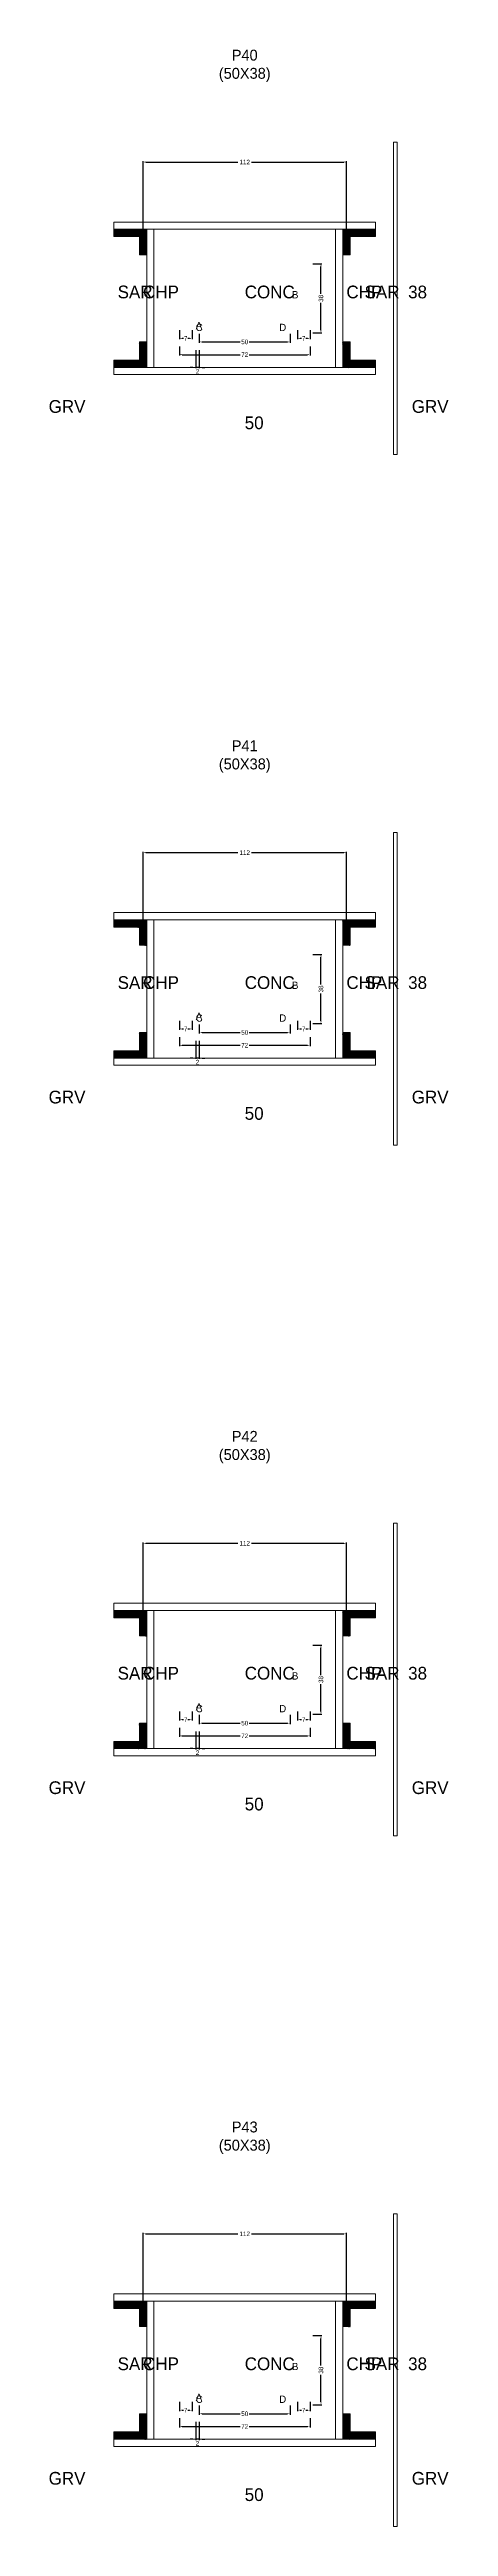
# Model space of a CAD drawing. Header units: centimetres. Extents: x -10500 to 4299, y -12546 to 295.
# Drawn here: x -108 to 112, y -7546 to -6183 of the extents above; entities that cross this region are included whole.
import ezdxf

# ---------------------------------------------------------------- set-up
doc = ezdxf.new("R2010")
doc.units = ezdxf.units.CM
for name, color, linetype in [('COTA', 241, 'Continuous'), ('Hachura', 251, 'Continuous'), ('NOMENCLATURA', 7, 'Continuous'), ('SARRAFO', 251, 'Continuous'), ('Texto Seção', 7, 'Continuous')]:
    doc.layers.add(name, color=color, linetype=linetype)
doc.dimstyles.new('cotax2', dxfattribs={"dimtxt": 2.5, "dimasz": 1.5, "dimexe": 0.5, "dimexo": 0.5, "dimgap": 0.5, "dimtad": 1, "dimcen": 2.5, "dimazin": 3, "dimtfac": 1, "dimtmove": 0, "dimatfit": 3})

msp = doc.modelspace()

# ---------------------------------------------------------------- texts
at = {"layer": 'NOMENCLATURA'}
for s, p in [('B', (26, -6320)), ('A', (-27, -6337)), ('C', (-27, -6338)), ('D', (19, -6338)), ('B', (26, -6700)), ('A', (-27, -6717)), ('C', (-27, -6718)), ('D', (19, -6718)), ('B', (26, -7080)), ('A', (-27, -7097)), ('C', (-27, -7098)), ('D', (19, -7098)), ('B', (26, -7460)), ('A', (-27, -7477)), ('C', (-27, -7478)), ('D', (19, -7478))]:
    msp.add_text(s, height=4, dxfattribs=at).set_placement(p)
at = {"layer": 'NOMENCLATURA', "char_height": 6, "attachment_point": 8}
for s, insert in [('P40\\P(50X38)', (0, -6201)), ('P41\\P(50X38)', (0, -6581)), ('P42\\P(50X38)', (0, -6961)), ('P43\\P(50X38)', (0, -7341))]:
    msp.add_mtext(s, dxfattribs=dict(at, insert=insert))
at = {"layer": 'Texto Seção'}
for s, p in [('SAR', (-70, -6320)), ('CHP', (-56, -6320)), ('CONC', (0, -6320)), ('CHP', (56, -6320)), ('SAR', (66, -6320)), ('38', (90, -6320)), ('GRV', (-108, -6383)), ('GRV', (92, -6383)), ('50', (0, -6392)), ('SAR', (-70, -6700)), ('CHP', (-56, -6700)), ('CONC', (0, -6700)), ('CHP', (56, -6700)), ('SAR', (66, -6700)), ('38', (90, -6700)), ('GRV', (-108, -6763)), ('GRV', (92, -6763)), ('50', (0, -6772)), ('SAR', (-70, -7080)), ('CHP', (-56, -7080)), ('CONC', (0, -7080)), ('CHP', (56, -7080)), ('SAR', (66, -7080)), ('38', (90, -7080)), ('GRV', (-108, -7143)), ('GRV', (92, -7143)), ('50', (0, -7152)), ('SAR', (-70, -7460)), ('CHP', (-56, -7460)), ('CONC', (0, -7460)), ('CHP', (56, -7460)), ('SAR', (66, -7460)), ('38', (90, -7460)), ('GRV', (-108, -7523)), ('GRV', (92, -7523)), ('50', (0, -7532))]:
    msp.add_text(s, height=7, dxfattribs=at).set_placement(p)

# ---------------------------------------------------------------- blocks, each defined once
blk = doc.blocks.new('_CLOSEDFILLED')
at = {"color": 0, "linetype": 'BYBLOCK'}
blk.add_solid([(-1, 0.16), (0, 0), (-1, -0.16)], dxfattribs=at)
blk = doc.blocks.new('*D686')
for p, q in [((-36, -7486.5), (-36, -7491.5)), ((-34.5, -7491), (-2.5, -7491)), ((2.5, -7491), (34.5, -7491)), ((36, -7486.5), (36, -7491.5))]:
    blk.add_line(p, q)
at = {"layer": 'Defpoints'}
for p in [(-36, -7486), (-36, -7491), (36, -7486)]:
    blk.add_point(p, dxfattribs=at)
at = {"layer": 'COTA', "xscale": 1.5, "yscale": 1.5, "rotation": 180}
blk.add_blockref('_CLOSEDFILLED', (-36, -7491), dxfattribs=at)
at = {"layer": 'COTA', "xscale": 1.5, "yscale": 1.5}
blk.add_blockref('_CLOSEDFILLED', (36, -7491), dxfattribs=at)
at = {"layer": 'COTA', "insert": (0, -7491), "char_height": 2.5, "attachment_point": 5}
blk.add_mtext('72', dxfattribs=at)
blk = doc.blocks.new('*D687')
for p, q in [((-25, -7479.5), (-25, -7484.5)), ((25, -7479.5), (25, -7484.5)), ((-23.5, -7484), (-2.5, -7484)), ((2.5, -7484), (23.5, -7484))]:
    blk.add_line(p, q)
at = {"layer": 'Defpoints'}
for p in [(-25, -7479), (25, -7479), (-25, -7484)]:
    blk.add_point(p, dxfattribs=at)
at = {"layer": 'COTA', "xscale": 1.5, "yscale": 1.5, "rotation": 180}
blk.add_blockref('_CLOSEDFILLED', (-25, -7484), dxfattribs=at)
at = {"layer": 'COTA', "xscale": 1.5, "yscale": 1.5}
blk.add_blockref('_CLOSEDFILLED', (25, -7484), dxfattribs=at)
at = {"layer": 'COTA', "insert": (0, -7484), "char_height": 2.5, "attachment_point": 5}
blk.add_mtext('50', dxfattribs=at)
blk = doc.blocks.new('*D688')
for p, q in [((37.5, -7441), (42.5, -7441)), ((42, -7457.5), (42, -7442.5)), ((42, -7477.5), (42, -7462.5)), ((37.5, -7479), (42.5, -7479))]:
    blk.add_line(p, q)
at = {"layer": 'Defpoints'}
for p in [(37, -7441), (37, -7479), (42, -7479)]:
    blk.add_point(p, dxfattribs=at)
at = {"layer": 'COTA', "xscale": 1.5, "yscale": 1.5}
for p, rotation in [((42, -7441), 90), ((42, -7479), 270)]:
    blk.add_blockref('_CLOSEDFILLED', p, dxfattribs=dict(at, rotation=rotation))
at = {"layer": 'COTA', "insert": (42, -7460), "char_height": 2.5, "attachment_point": 5, "rotation": 90}
blk.add_mtext('38', dxfattribs=at)
blk = doc.blocks.new('*D689')
for p, q in [((-36, -7477.5), (-36, -7482.5)), ((-34.5, -7482), (-33.75, -7482)), ((-31.25, -7482), (-30.5, -7482)), ((-29, -7477.5), (-29, -7482.5))]:
    blk.add_line(p, q)
at = {"layer": 'Defpoints'}
for p in [(-36, -7477), (-36, -7482), (-29, -7477)]:
    blk.add_point(p, dxfattribs=at)
at = {"layer": 'COTA', "xscale": 1.5, "yscale": 1.5, "rotation": 180}
blk.add_blockref('_CLOSEDFILLED', (-36, -7482), dxfattribs=at)
at = {"layer": 'COTA', "xscale": 1.5, "yscale": 1.5}
blk.add_blockref('_CLOSEDFILLED', (-29, -7482), dxfattribs=at)
at = {"layer": 'COTA', "insert": (-32.5, -7482), "char_height": 2.5, "attachment_point": 5}
blk.add_mtext('7', dxfattribs=at)
blk = doc.blocks.new('*D690')
for p, q in [((29, -7477.5), (29, -7482.5)), ((30.5, -7482), (31.25, -7482)), ((33.75, -7482), (34.5, -7482)), ((36, -7477.5), (36, -7482.5))]:
    blk.add_line(p, q)
at = {"layer": 'Defpoints'}
for p in [(29, -7477), (29, -7482), (36, -7477)]:
    blk.add_point(p, dxfattribs=at)
at = {"layer": 'COTA', "xscale": 1.5, "yscale": 1.5, "rotation": 180}
blk.add_blockref('_CLOSEDFILLED', (29, -7482), dxfattribs=at)
at = {"layer": 'COTA', "xscale": 1.5, "yscale": 1.5}
blk.add_blockref('_CLOSEDFILLED', (36, -7482), dxfattribs=at)
at = {"layer": 'COTA', "insert": (32.5, -7482), "char_height": 2.5, "attachment_point": 5}
blk.add_mtext('7', dxfattribs=at)
blk = doc.blocks.new('*D691')
for p, q in [((-56, -7424.5), (-56, -7384.5)), ((-54.5, -7385), (-3.75, -7385)), ((3.75, -7385), (54.5, -7385)), ((56, -7424.5), (56, -7384.5))]:
    blk.add_line(p, q)
at = {"layer": 'Defpoints'}
for p in [(-56, -7385), (-56, -7425), (56, -7425)]:
    blk.add_point(p, dxfattribs=at)
at = {"layer": 'COTA', "xscale": 1.5, "yscale": 1.5, "rotation": 180}
blk.add_blockref('_CLOSEDFILLED', (-56, -7385), dxfattribs=at)
at = {"layer": 'COTA', "xscale": 1.5, "yscale": 1.5}
blk.add_blockref('_CLOSEDFILLED', (56, -7385), dxfattribs=at)
at = {"layer": 'COTA', "insert": (0, -7385), "char_height": 2.5, "attachment_point": 5}
blk.add_mtext('112', dxfattribs=at)
blk = doc.blocks.new('*D660')
for p, q in [((-36, -7106.5), (-36, -7111.5)), ((-34.5, -7111), (-2.5, -7111)), ((2.5, -7111), (34.5, -7111)), ((36, -7106.5), (36, -7111.5))]:
    blk.add_line(p, q)
at = {"layer": 'Defpoints'}
for p in [(-36, -7106), (-36, -7111), (36, -7106)]:
    blk.add_point(p, dxfattribs=at)
at = {"layer": 'COTA', "xscale": 1.5, "yscale": 1.5, "rotation": 180}
blk.add_blockref('_CLOSEDFILLED', (-36, -7111), dxfattribs=at)
at = {"layer": 'COTA', "xscale": 1.5, "yscale": 1.5}
blk.add_blockref('_CLOSEDFILLED', (36, -7111), dxfattribs=at)
at = {"layer": 'COTA', "insert": (0, -7111), "char_height": 2.5, "attachment_point": 5}
blk.add_mtext('72', dxfattribs=at)
blk = doc.blocks.new('*D661')
for p, q in [((-25, -7099.5), (-25, -7104.5)), ((25, -7099.5), (25, -7104.5)), ((-23.5, -7104), (-2.5, -7104)), ((2.5, -7104), (23.5, -7104))]:
    blk.add_line(p, q)
at = {"layer": 'Defpoints'}
for p in [(-25, -7099), (25, -7099), (-25, -7104)]:
    blk.add_point(p, dxfattribs=at)
at = {"layer": 'COTA', "xscale": 1.5, "yscale": 1.5, "rotation": 180}
blk.add_blockref('_CLOSEDFILLED', (-25, -7104), dxfattribs=at)
at = {"layer": 'COTA', "xscale": 1.5, "yscale": 1.5}
blk.add_blockref('_CLOSEDFILLED', (25, -7104), dxfattribs=at)
at = {"layer": 'COTA', "insert": (0, -7104), "char_height": 2.5, "attachment_point": 5}
blk.add_mtext('50', dxfattribs=at)
blk = doc.blocks.new('*D662')
for p, q in [((37.5, -7061), (42.5, -7061)), ((42, -7077.5), (42, -7062.5)), ((42, -7097.5), (42, -7082.5)), ((37.5, -7099), (42.5, -7099))]:
    blk.add_line(p, q)
at = {"layer": 'Defpoints'}
for p in [(37, -7061), (37, -7099), (42, -7099)]:
    blk.add_point(p, dxfattribs=at)
at = {"layer": 'COTA', "xscale": 1.5, "yscale": 1.5}
for p, rotation in [((42, -7061), 90), ((42, -7099), 270)]:
    blk.add_blockref('_CLOSEDFILLED', p, dxfattribs=dict(at, rotation=rotation))
at = {"layer": 'COTA', "insert": (42, -7080), "char_height": 2.5, "attachment_point": 5, "rotation": 90}
blk.add_mtext('38', dxfattribs=at)
blk = doc.blocks.new('*D663')
for p, q in [((-36, -7097.5), (-36, -7102.5)), ((-29, -7097.5), (-29, -7102.5)), ((-34.5, -7102), (-33.75, -7102)), ((-31.25, -7102), (-30.5, -7102))]:
    blk.add_line(p, q)
at = {"layer": 'Defpoints'}
for p in [(-36, -7097), (-29, -7097), (-36, -7102)]:
    blk.add_point(p, dxfattribs=at)
at = {"layer": 'COTA', "xscale": 1.5, "yscale": 1.5, "rotation": 180}
blk.add_blockref('_CLOSEDFILLED', (-36, -7102), dxfattribs=at)
at = {"layer": 'COTA', "xscale": 1.5, "yscale": 1.5}
blk.add_blockref('_CLOSEDFILLED', (-29, -7102), dxfattribs=at)
at = {"layer": 'COTA', "insert": (-32.5, -7102), "char_height": 2.5, "attachment_point": 5}
blk.add_mtext('7', dxfattribs=at)
blk = doc.blocks.new('*D664')
for p, q in [((29, -7097.5), (29, -7102.5)), ((36, -7097.5), (36, -7102.5)), ((30.5, -7102), (31.25, -7102)), ((33.75, -7102), (34.5, -7102))]:
    blk.add_line(p, q)
at = {"layer": 'Defpoints'}
for p in [(29, -7097), (36, -7097), (29, -7102)]:
    blk.add_point(p, dxfattribs=at)
at = {"layer": 'COTA', "xscale": 1.5, "yscale": 1.5, "rotation": 180}
blk.add_blockref('_CLOSEDFILLED', (29, -7102), dxfattribs=at)
at = {"layer": 'COTA', "xscale": 1.5, "yscale": 1.5}
blk.add_blockref('_CLOSEDFILLED', (36, -7102), dxfattribs=at)
at = {"layer": 'COTA', "insert": (32.5, -7102), "char_height": 2.5, "attachment_point": 5}
blk.add_mtext('7', dxfattribs=at)
blk = doc.blocks.new('*D665')
for p, q in [((-56, -7044.5), (-56, -7004.5)), ((-54.5, -7005), (-3.75, -7005)), ((3.75, -7005), (54.5, -7005)), ((56, -7044.5), (56, -7004.5))]:
    blk.add_line(p, q)
at = {"layer": 'Defpoints'}
for p in [(-56, -7005), (-56, -7045), (56, -7045)]:
    blk.add_point(p, dxfattribs=at)
at = {"layer": 'COTA', "xscale": 1.5, "yscale": 1.5, "rotation": 180}
blk.add_blockref('_CLOSEDFILLED', (-56, -7005), dxfattribs=at)
at = {"layer": 'COTA', "xscale": 1.5, "yscale": 1.5}
blk.add_blockref('_CLOSEDFILLED', (56, -7005), dxfattribs=at)
at = {"layer": 'COTA', "insert": (0, -7005), "char_height": 2.5, "attachment_point": 5}
blk.add_mtext('112', dxfattribs=at)
blk = doc.blocks.new('*D626')
for p, q in [((-36, -6726.5), (-36, -6731.5)), ((-34.5, -6731), (-2.5, -6731)), ((2.5, -6731), (34.5, -6731)), ((36, -6726.5), (36, -6731.5))]:
    blk.add_line(p, q)
at = {"layer": 'Defpoints'}
for p in [(-36, -6726), (-36, -6731), (36, -6726)]:
    blk.add_point(p, dxfattribs=at)
at = {"layer": 'COTA', "xscale": 1.5, "yscale": 1.5, "rotation": 180}
blk.add_blockref('_CLOSEDFILLED', (-36, -6731), dxfattribs=at)
at = {"layer": 'COTA', "xscale": 1.5, "yscale": 1.5}
blk.add_blockref('_CLOSEDFILLED', (36, -6731), dxfattribs=at)
at = {"layer": 'COTA', "insert": (0, -6731), "char_height": 2.5, "attachment_point": 5}
blk.add_mtext('72', dxfattribs=at)
blk = doc.blocks.new('*D627')
for p, q in [((-25, -6719.5), (-25, -6724.5)), ((-23.5, -6724), (-2.5, -6724)), ((2.5, -6724), (23.5, -6724)), ((25, -6719.5), (25, -6724.5))]:
    blk.add_line(p, q)
at = {"layer": 'Defpoints'}
for p in [(-25, -6719), (25, -6719), (-25, -6724)]:
    blk.add_point(p, dxfattribs=at)
at = {"layer": 'COTA', "xscale": 1.5, "yscale": 1.5, "rotation": 180}
blk.add_blockref('_CLOSEDFILLED', (-25, -6724), dxfattribs=at)
at = {"layer": 'COTA', "xscale": 1.5, "yscale": 1.5}
blk.add_blockref('_CLOSEDFILLED', (25, -6724), dxfattribs=at)
at = {"layer": 'COTA', "insert": (0, -6724), "char_height": 2.5, "attachment_point": 5}
blk.add_mtext('50', dxfattribs=at)
blk = doc.blocks.new('*D628')
for p, q in [((37.5, -6681), (42.5, -6681)), ((42, -6697.5), (42, -6682.5)), ((42, -6717.5), (42, -6702.5)), ((37.5, -6719), (42.5, -6719))]:
    blk.add_line(p, q)
at = {"layer": 'Defpoints'}
for p in [(37, -6681), (37, -6719), (42, -6719)]:
    blk.add_point(p, dxfattribs=at)
at = {"layer": 'COTA', "xscale": 1.5, "yscale": 1.5}
for p, rotation in [((42, -6681), 90), ((42, -6719), 270)]:
    blk.add_blockref('_CLOSEDFILLED', p, dxfattribs=dict(at, rotation=rotation))
at = {"layer": 'COTA', "insert": (42, -6700), "char_height": 2.5, "attachment_point": 5, "rotation": 90}
blk.add_mtext('38', dxfattribs=at)
blk = doc.blocks.new('*D629')
for p, q in [((-36, -6717.5), (-36, -6722.5)), ((-29, -6717.5), (-29, -6722.5)), ((-34.5, -6722), (-33.75, -6722)), ((-31.25, -6722), (-30.5, -6722))]:
    blk.add_line(p, q)
at = {"layer": 'Defpoints'}
for p in [(-36, -6717), (-29, -6717), (-36, -6722)]:
    blk.add_point(p, dxfattribs=at)
at = {"layer": 'COTA', "xscale": 1.5, "yscale": 1.5, "rotation": 180}
blk.add_blockref('_CLOSEDFILLED', (-36, -6722), dxfattribs=at)
at = {"layer": 'COTA', "xscale": 1.5, "yscale": 1.5}
blk.add_blockref('_CLOSEDFILLED', (-29, -6722), dxfattribs=at)
at = {"layer": 'COTA', "insert": (-32.5, -6722), "char_height": 2.5, "attachment_point": 5}
blk.add_mtext('7', dxfattribs=at)
blk = doc.blocks.new('*D630')
for p, q in [((29, -6717.5), (29, -6722.5)), ((36, -6717.5), (36, -6722.5)), ((30.5, -6722), (31.25, -6722)), ((33.75, -6722), (34.5, -6722))]:
    blk.add_line(p, q)
at = {"layer": 'Defpoints'}
for p in [(29, -6717), (36, -6717), (29, -6722)]:
    blk.add_point(p, dxfattribs=at)
at = {"layer": 'COTA', "xscale": 1.5, "yscale": 1.5, "rotation": 180}
blk.add_blockref('_CLOSEDFILLED', (29, -6722), dxfattribs=at)
at = {"layer": 'COTA', "xscale": 1.5, "yscale": 1.5}
blk.add_blockref('_CLOSEDFILLED', (36, -6722), dxfattribs=at)
at = {"layer": 'COTA', "insert": (32.5, -6722), "char_height": 2.5, "attachment_point": 5}
blk.add_mtext('7', dxfattribs=at)
blk = doc.blocks.new('*D631')
for p, q in [((-56, -6664.5), (-56, -6624.5)), ((-54.5, -6625), (-3.75, -6625)), ((3.75, -6625), (54.5, -6625)), ((56, -6664.5), (56, -6624.5))]:
    blk.add_line(p, q)
at = {"layer": 'Defpoints'}
for p in [(-56, -6625), (-56, -6665), (56, -6665)]:
    blk.add_point(p, dxfattribs=at)
at = {"layer": 'COTA', "xscale": 1.5, "yscale": 1.5, "rotation": 180}
blk.add_blockref('_CLOSEDFILLED', (-56, -6625), dxfattribs=at)
at = {"layer": 'COTA', "xscale": 1.5, "yscale": 1.5}
blk.add_blockref('_CLOSEDFILLED', (56, -6625), dxfattribs=at)
at = {"layer": 'COTA', "insert": (0, -6625), "char_height": 2.5, "attachment_point": 5}
blk.add_mtext('112', dxfattribs=at)
blk = doc.blocks.new('*D592')
for p, q in [((-36, -6346.5), (-36, -6351.5)), ((-34.5, -6351), (-2.5, -6351)), ((2.5, -6351), (34.5, -6351)), ((36, -6346.5), (36, -6351.5))]:
    blk.add_line(p, q)
at = {"layer": 'Defpoints'}
for p in [(-36, -6346), (-36, -6351), (36, -6346)]:
    blk.add_point(p, dxfattribs=at)
at = {"layer": 'COTA', "xscale": 1.5, "yscale": 1.5, "rotation": 180}
blk.add_blockref('_CLOSEDFILLED', (-36, -6351), dxfattribs=at)
at = {"layer": 'COTA', "xscale": 1.5, "yscale": 1.5}
blk.add_blockref('_CLOSEDFILLED', (36, -6351), dxfattribs=at)
at = {"layer": 'COTA', "insert": (0, -6351), "char_height": 2.5, "attachment_point": 5}
blk.add_mtext('72', dxfattribs=at)
blk = doc.blocks.new('*D593')
for p, q in [((-25, -6339.5), (-25, -6344.5)), ((-23.5, -6344), (-2.5, -6344)), ((2.5, -6344), (23.5, -6344)), ((25, -6339.5), (25, -6344.5))]:
    blk.add_line(p, q)
at = {"layer": 'Defpoints'}
for p in [(-25, -6339), (-25, -6344), (25, -6339)]:
    blk.add_point(p, dxfattribs=at)
at = {"layer": 'COTA', "xscale": 1.5, "yscale": 1.5, "rotation": 180}
blk.add_blockref('_CLOSEDFILLED', (-25, -6344), dxfattribs=at)
at = {"layer": 'COTA', "xscale": 1.5, "yscale": 1.5}
blk.add_blockref('_CLOSEDFILLED', (25, -6344), dxfattribs=at)
at = {"layer": 'COTA', "insert": (0, -6344), "char_height": 2.5, "attachment_point": 5}
blk.add_mtext('50', dxfattribs=at)
blk = doc.blocks.new('*D594')
for p, q in [((37.5, -6301), (42.5, -6301)), ((42, -6317.5), (42, -6302.5)), ((42, -6337.5), (42, -6322.5)), ((37.5, -6339), (42.5, -6339))]:
    blk.add_line(p, q)
at = {"layer": 'Defpoints'}
for p in [(37, -6301), (37, -6339), (42, -6339)]:
    blk.add_point(p, dxfattribs=at)
at = {"layer": 'COTA', "xscale": 1.5, "yscale": 1.5}
for p, rotation in [((42, -6301), 90), ((42, -6339), 270)]:
    blk.add_blockref('_CLOSEDFILLED', p, dxfattribs=dict(at, rotation=rotation))
at = {"layer": 'COTA', "insert": (42, -6320), "char_height": 2.5, "attachment_point": 5, "rotation": 90}
blk.add_mtext('38', dxfattribs=at)
blk = doc.blocks.new('*D595')
for p, q in [((-36, -6337.5), (-36, -6342.5)), ((-34.5, -6342), (-33.75, -6342)), ((-31.25, -6342), (-30.5, -6342)), ((-29, -6337.5), (-29, -6342.5))]:
    blk.add_line(p, q)
at = {"layer": 'Defpoints'}
for p in [(-36, -6337), (-29, -6337), (-36, -6342)]:
    blk.add_point(p, dxfattribs=at)
at = {"layer": 'COTA', "xscale": 1.5, "yscale": 1.5, "rotation": 180}
blk.add_blockref('_CLOSEDFILLED', (-36, -6342), dxfattribs=at)
at = {"layer": 'COTA', "xscale": 1.5, "yscale": 1.5}
blk.add_blockref('_CLOSEDFILLED', (-29, -6342), dxfattribs=at)
at = {"layer": 'COTA', "insert": (-32.5, -6342), "char_height": 2.5, "attachment_point": 5}
blk.add_mtext('7', dxfattribs=at)
blk = doc.blocks.new('*D596')
for p, q in [((29, -6337.5), (29, -6342.5)), ((30.5, -6342), (31.25, -6342)), ((33.75, -6342), (34.5, -6342)), ((36, -6337.5), (36, -6342.5))]:
    blk.add_line(p, q)
at = {"layer": 'Defpoints'}
for p in [(29, -6337), (36, -6337), (29, -6342)]:
    blk.add_point(p, dxfattribs=at)
at = {"layer": 'COTA', "xscale": 1.5, "yscale": 1.5, "rotation": 180}
blk.add_blockref('_CLOSEDFILLED', (29, -6342), dxfattribs=at)
at = {"layer": 'COTA', "xscale": 1.5, "yscale": 1.5}
blk.add_blockref('_CLOSEDFILLED', (36, -6342), dxfattribs=at)
at = {"layer": 'COTA', "insert": (32.5, -6342), "char_height": 2.5, "attachment_point": 5}
blk.add_mtext('7', dxfattribs=at)
blk = doc.blocks.new('*D597')
for p, q in [((-56, -6284.5), (-56, -6244.5)), ((-54.5, -6245), (-3.75, -6245)), ((3.75, -6245), (54.5, -6245)), ((56, -6284.5), (56, -6244.5))]:
    blk.add_line(p, q)
at = {"layer": 'Defpoints'}
for p in [(-56, -6245), (-56, -6285), (56, -6285)]:
    blk.add_point(p, dxfattribs=at)
at = {"layer": 'COTA', "xscale": 1.5, "yscale": 1.5, "rotation": 180}
blk.add_blockref('_CLOSEDFILLED', (-56, -6245), dxfattribs=at)
at = {"layer": 'COTA', "xscale": 1.5, "yscale": 1.5}
blk.add_blockref('_CLOSEDFILLED', (56, -6245), dxfattribs=at)
at = {"layer": 'COTA', "insert": (0, -6245), "char_height": 2.5, "attachment_point": 5}
blk.add_mtext('112', dxfattribs=at)

# ---------------------------------------------------------------- dimensions: what is measured, and where the dimension line sits
at = {"layer": 'COTA'}
for base, p1, p2, picture, middle in [((-56, -6245), (-56, -6285), (56, -6285), '*D597', (0, -6245)), ((-36, -6342), (-36, -6337), (-29, -6337), '*D595', (-32.5, -6342)), ((29, -6342), (29, -6337), (36, -6337), '*D596', (32.5, -6342)), ((-36, -6351), (-36, -6346), (36, -6346), '*D592', (0, -6351)), ((-25, -6344), (-25, -6339), (25, -6339), '*D593', (0, -6344)), ((-56, -6625), (-56, -6665), (56, -6665), '*D631', (0, -6625)), ((-36, -6722), (-36, -6717), (-29, -6717), '*D629', (-32.5, -6722)), ((-25, -6724), (-25, -6719), (25, -6719), '*D627', (0, -6724)), ((29, -6722), (29, -6717), (36, -6717), '*D630', (32.5, -6722)), ((-36, -6731), (-36, -6726), (36, -6726), '*D626', (0, -6731)), ((-56, -7005), (-56, -7045), (56, -7045), '*D665', (0, -7005)), ((-36, -7102), (-36, -7097), (-29, -7097), '*D663', (-32.5, -7102)), ((-25, -7104), (-25, -7099), (25, -7099), '*D661', (0, -7104)), ((29, -7102), (29, -7097), (36, -7097), '*D664', (32.5, -7102)), ((-36, -7111), (-36, -7106), (36, -7106), '*D660', (0, -7111)), ((-56, -7385), (-56, -7425), (56, -7425), '*D691', (0, -7385)), ((-36, -7482), (-36, -7477), (-29, -7477), '*D689', (-32.5, -7482)), ((-25, -7484), (-25, -7479), (25, -7479), '*D687', (0, -7484)), ((29, -7482), (29, -7477), (36, -7477), '*D690', (32.5, -7482)), ((-36, -7491), (-36, -7486), (36, -7486), '*D686', (0, -7491))]:
    dim = msp.add_linear_dim(base=base, p1=p1, p2=p2, dimstyle='cotax2', dxfattribs=at)
    dim.commit()
    dim.dimension.update_dxf_attribs({"geometry": picture, "text_midpoint": middle})
for base, p1, p2, picture, middle in [((42, -6339), (37, -6339), (37, -6301), '*D594', (42, -6320)), ((42, -6719), (37, -6719), (37, -6681), '*D628', (42, -6700)), ((42, -7099), (37, -7099), (37, -7061), '*D662', (42, -7080)), ((42, -7479), (37, -7479), (37, -7441), '*D688', (42, -7460))]:
    dim = msp.add_linear_dim(base=base, p1=p1, p2=p2, angle=90, dimstyle='cotax2', dxfattribs=at)
    dim.commit()
    dim.dimension.update_dxf_attribs({"geometry": picture, "text_midpoint": middle})
for base, p1, p2 in [((-25, -6358), (-25, -6348), (-27, -6348)), ((-25, -6738), (-25, -6728), (-27, -6728)), ((-25, -7118), (-25, -7108), (-27, -7108)), ((-25, -7498), (-25, -7488), (-27, -7488))]:
    msp.add_linear_dim(base=base, p1=p1, p2=p2, dimstyle='cotax2', dxfattribs=at).render()

# ---------------------------------------------------------------- hatches: boundary and pattern name
at = {"layer": 'SARRAFO'}
h = msp.add_hatch(dxfattribs=at)
h.set_pattern_fill('SOLID', scale=2)
h.paths.add_polyline_path([(-72, -6286), (-58, -6286), (-58, -6282), (-72, -6282)])
h = msp.add_hatch(dxfattribs=at)
h.set_pattern_fill('SOLID', scale=2)
h.paths.add_polyline_path([(-58, -6296), (-54, -6296), (-54, -6282), (-58, -6282)])
h = msp.add_hatch(dxfattribs=at)
h.set_pattern_fill('SOLID', scale=2)
h.paths.add_polyline_path([(54, -6296), (58, -6296), (58, -6282), (54, -6282)])
h = msp.add_hatch(dxfattribs=at)
h.set_pattern_fill('SOLID', scale=2)
h.paths.add_polyline_path([(58, -6286), (72, -6286), (72, -6282), (58, -6282)])
h = msp.add_hatch(dxfattribs=at)
h.set_pattern_fill('SOLID', scale=2)
h.paths.add_polyline_path([(-58, -6358), (-54, -6358), (-54, -6344), (-58, -6344)])
h = msp.add_hatch(dxfattribs=at)
h.set_pattern_fill('SOLID', scale=2)
h.paths.add_polyline_path([(54, -6358), (58, -6358), (58, -6344), (54, -6344)])
h = msp.add_hatch(dxfattribs=at)
h.set_pattern_fill('SOLID', scale=2)
h.paths.add_polyline_path([(-72, -6358), (-58, -6358), (-58, -6354), (-72, -6354)])
h = msp.add_hatch(dxfattribs=at)
h.set_pattern_fill('SOLID', scale=2)
h.paths.add_polyline_path([(58, -6358), (72, -6358), (72, -6354), (58, -6354)])
h = msp.add_hatch(dxfattribs=at)
h.set_pattern_fill('SOLID', scale=2)
h.paths.add_polyline_path([(-72, -6666), (-58, -6666), (-58, -6662), (-72, -6662)])
h = msp.add_hatch(dxfattribs=at)
h.set_pattern_fill('SOLID', scale=2)
h.paths.add_polyline_path([(-58, -6676), (-54, -6676), (-54, -6662), (-58, -6662)])
h = msp.add_hatch(dxfattribs=at)
h.set_pattern_fill('SOLID', scale=2)
h.paths.add_polyline_path([(54, -6676), (58, -6676), (58, -6662), (54, -6662)])
h = msp.add_hatch(dxfattribs=at)
h.set_pattern_fill('SOLID', scale=2)
h.paths.add_polyline_path([(58, -6666), (72, -6666), (72, -6662), (58, -6662)])
h = msp.add_hatch(dxfattribs=at)
h.set_pattern_fill('SOLID', scale=2)
h.paths.add_polyline_path([(-58, -6738), (-54, -6738), (-54, -6724), (-58, -6724)])
h = msp.add_hatch(dxfattribs=at)
h.set_pattern_fill('SOLID', scale=2)
h.paths.add_polyline_path([(54, -6738), (58, -6738), (58, -6724), (54, -6724)])
h = msp.add_hatch(dxfattribs=at)
h.set_pattern_fill('SOLID', scale=2)
h.paths.add_polyline_path([(-72, -6738), (-58, -6738), (-58, -6734), (-72, -6734)])
h = msp.add_hatch(dxfattribs=at)
h.set_pattern_fill('SOLID', scale=2)
h.paths.add_polyline_path([(58, -6738), (72, -6738), (72, -6734), (58, -6734)])
h = msp.add_hatch(dxfattribs=at)
h.set_pattern_fill('SOLID', scale=2)
h.paths.add_polyline_path([(-72, -7046), (-58, -7046), (-58, -7042), (-72, -7042)])
h = msp.add_hatch(dxfattribs=at)
h.set_pattern_fill('SOLID', scale=2)
h.paths.add_polyline_path([(-58, -7056), (-54, -7056), (-54, -7042), (-58, -7042)])
h = msp.add_hatch(dxfattribs=at)
h.set_pattern_fill('SOLID', scale=2)
h.paths.add_polyline_path([(54, -7056), (58, -7056), (58, -7042), (54, -7042)])
h = msp.add_hatch(dxfattribs=at)
h.set_pattern_fill('SOLID', scale=2)
h.paths.add_polyline_path([(58, -7046), (72, -7046), (72, -7042), (58, -7042)])
h = msp.add_hatch(dxfattribs=at)
h.set_pattern_fill('SOLID', scale=2)
h.paths.add_polyline_path([(-72, -7118), (-58, -7118), (-58, -7114), (-72, -7114)])
h = msp.add_hatch(dxfattribs=at)
h.set_pattern_fill('SOLID', scale=2)
h.paths.add_polyline_path([(-58, -7118), (-54, -7118), (-54, -7104), (-58, -7104)])
h = msp.add_hatch(dxfattribs=at)
h.set_pattern_fill('SOLID', scale=2)
h.paths.add_polyline_path([(54, -7118), (58, -7118), (58, -7104), (54, -7104)])
h = msp.add_hatch(dxfattribs=at)
h.set_pattern_fill('SOLID', scale=2)
h.paths.add_polyline_path([(58, -7118), (72, -7118), (72, -7114), (58, -7114)])
h = msp.add_hatch(dxfattribs=at)
h.set_pattern_fill('SOLID', scale=2)
h.paths.add_polyline_path([(-72, -7426), (-58, -7426), (-58, -7422), (-72, -7422)])
h = msp.add_hatch(dxfattribs=at)
h.set_pattern_fill('SOLID', scale=2)
h.paths.add_polyline_path([(-58, -7436), (-54, -7436), (-54, -7422), (-58, -7422)])
h = msp.add_hatch(dxfattribs=at)
h.set_pattern_fill('SOLID', scale=2)
h.paths.add_polyline_path([(54, -7436), (58, -7436), (58, -7422), (54, -7422)])
h = msp.add_hatch(dxfattribs=at)
h.set_pattern_fill('SOLID', scale=2)
h.paths.add_polyline_path([(58, -7426), (72, -7426), (72, -7422), (58, -7422)])
h = msp.add_hatch(dxfattribs=at)
h.set_pattern_fill('SOLID', scale=2)
h.paths.add_polyline_path([(-72, -7498), (-58, -7498), (-58, -7494), (-72, -7494)])
h = msp.add_hatch(dxfattribs=at)
h.set_pattern_fill('SOLID', scale=2)
h.paths.add_polyline_path([(-58, -7498), (-54, -7498), (-54, -7484), (-58, -7484)])
h = msp.add_hatch(dxfattribs=at)
h.set_pattern_fill('SOLID', scale=2)
h.paths.add_polyline_path([(54, -7498), (58, -7498), (58, -7484), (54, -7484)])
h = msp.add_hatch(dxfattribs=at)
h.set_pattern_fill('SOLID', scale=2)
h.paths.add_polyline_path([(58, -7498), (72, -7498), (72, -7494), (58, -7494)])

# ---------------------------------------------------------------- linework, layer by layer
at = {"layer": 'Hachura', "lineweight": 13}
for points in [[(82, -6406), (84, -6406), (84, -6234), (82, -6234)], [(82, -6786), (84, -6786), (84, -6614), (82, -6614)], [(82, -7166), (84, -7166), (84, -6994), (82, -6994)], [(82, -7546), (84, -7546), (84, -7374), (82, -7374)]]:
    msp.add_lwpolyline(points, close=True, dxfattribs=at)
at = {"layer": 'Hachura', "lineweight": 18}
for points in [[(-72, -6282), (72, -6282), (72, -6278), (-72, -6278)], [(-54, -6358), (-50, -6358), (-50, -6282), (-54, -6282)], [(50, -6358), (54, -6358), (54, -6282), (50, -6282)], [(-72, -6362), (72, -6362), (72, -6358), (-72, -6358)], [(-72, -6662), (72, -6662), (72, -6658), (-72, -6658)], [(-54, -6738), (-50, -6738), (-50, -6662), (-54, -6662)], [(50, -6738), (54, -6738), (54, -6662), (50, -6662)], [(-72, -6742), (72, -6742), (72, -6738), (-72, -6738)], [(-72, -7042), (72, -7042), (72, -7038), (-72, -7038)], [(-54, -7118), (-50, -7118), (-50, -7042), (-54, -7042)], [(50, -7118), (54, -7118), (54, -7042), (50, -7042)], [(-72, -7122), (72, -7122), (72, -7118), (-72, -7118)], [(-72, -7422), (72, -7422), (72, -7418), (-72, -7418)], [(-54, -7498), (-50, -7498), (-50, -7422), (-54, -7422)], [(50, -7498), (54, -7498), (54, -7422), (50, -7422)], [(-72, -7502), (72, -7502), (72, -7498), (-72, -7498)]]:
    msp.add_lwpolyline(points, close=True, dxfattribs=at)
at = {"layer": 'SARRAFO', "lineweight": 13}
for points in [[(-72, -6286), (-58, -6286), (-58, -6282), (-72, -6282)], [(-58, -6296), (-54, -6296), (-54, -6282), (-58, -6282)], [(54, -6296), (58, -6296), (58, -6282), (54, -6282)], [(58, -6286), (72, -6286), (72, -6282), (58, -6282)], [(-58, -6358), (-54, -6358), (-54, -6344), (-58, -6344)], [(54, -6358), (58, -6358), (58, -6344), (54, -6344)], [(-72, -6358), (-58, -6358), (-58, -6354), (-72, -6354)], [(58, -6358), (72, -6358), (72, -6354), (58, -6354)], [(-72, -6666), (-58, -6666), (-58, -6662), (-72, -6662)], [(-58, -6676), (-54, -6676), (-54, -6662), (-58, -6662)], [(54, -6676), (58, -6676), (58, -6662), (54, -6662)], [(58, -6666), (72, -6666), (72, -6662), (58, -6662)], [(-58, -6738), (-54, -6738), (-54, -6724), (-58, -6724)], [(54, -6738), (58, -6738), (58, -6724), (54, -6724)], [(-72, -6738), (-58, -6738), (-58, -6734), (-72, -6734)], [(58, -6738), (72, -6738), (72, -6734), (58, -6734)], [(-72, -7046), (-58, -7046), (-58, -7042), (-72, -7042)], [(-58, -7056), (-54, -7056), (-54, -7042), (-58, -7042)], [(54, -7056), (58, -7056), (58, -7042), (54, -7042)], [(58, -7046), (72, -7046), (72, -7042), (58, -7042)], [(-72, -7118), (-58, -7118), (-58, -7114), (-72, -7114)], [(-58, -7118), (-54, -7118), (-54, -7104), (-58, -7104)], [(54, -7118), (58, -7118), (58, -7104), (54, -7104)], [(58, -7118), (72, -7118), (72, -7114), (58, -7114)], [(-72, -7426), (-58, -7426), (-58, -7422), (-72, -7422)], [(-58, -7436), (-54, -7436), (-54, -7422), (-58, -7422)], [(54, -7436), (58, -7436), (58, -7422), (54, -7422)], [(58, -7426), (72, -7426), (72, -7422), (58, -7422)], [(-72, -7498), (-58, -7498), (-58, -7494), (-72, -7494)], [(-58, -7498), (-54, -7498), (-54, -7484), (-58, -7484)], [(54, -7498), (58, -7498), (58, -7484), (54, -7484)], [(58, -7498), (72, -7498), (72, -7494), (58, -7494)]]:
    msp.add_lwpolyline(points, close=True, dxfattribs=at)

msp.set_redraw_order([(e.dxf.handle, doc.entitydb.next_handle()) for e in msp.query("TEXT MTEXT ATTDEF DIMENSION ARC_DIMENSION")])  # texts and dimensions are drawn at this point

doc.saveas('drawing.dxf')
